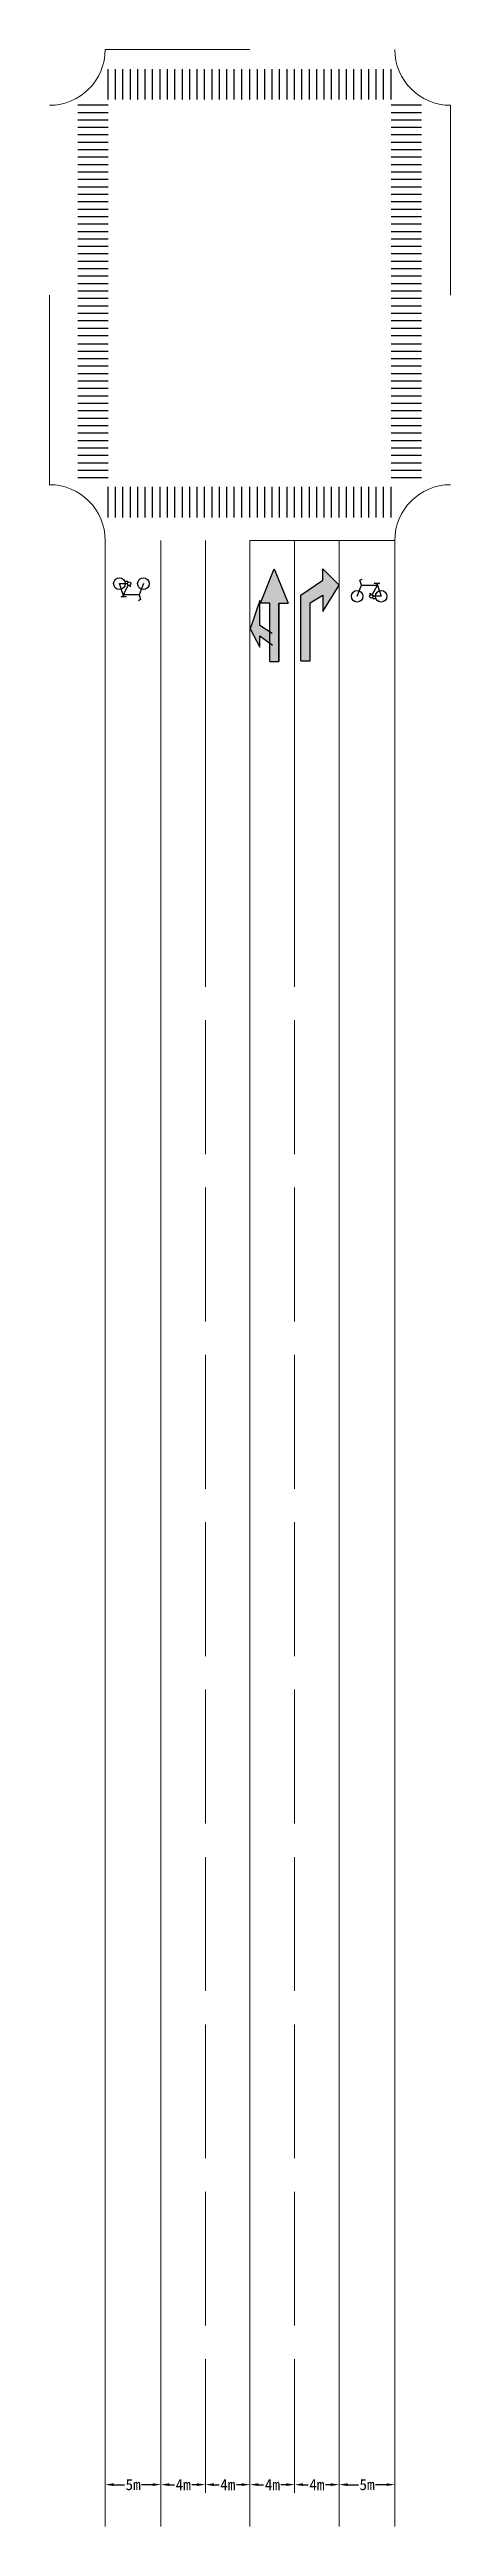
# Model space of a CAD drawing. Header units: millimetres. Extents: x -314 to 886, y 2238 to 2743.
# Drawn here: x -131.8 to -95.8, y 2237.8 to 2459.8 of the extents above; entities that cross this region are included whole.
import ezdxf

# ---------------------------------------------------------------- set-up
doc = ezdxf.new("R2010")
doc.units = ezdxf.units.MM
doc.linetypes.add('ACAD_ISO02W100', pattern=[15, 12, -3])
doc.layers.add('国道主道', color=7, linetype='Continuous')
doc.layers.add('块插入图层', color=7, linetype='Continuous')
doc.layers.add('标志标线层', color=6, linetype='Continuous', lineweight=15)
doc.layers.add('路口层', color=4, linetype='Continuous', lineweight=9)
doc.styles.get("Standard").update_dxf_attribs({"font": ''})
doc.styles.get('Standard').set_extended_font_data('SimSun')
doc.dimstyles.new('m', dxfattribs={"dimtxt": 1, "dimasz": 0.75, "dimexe": 0.18, "dimexo": 0.0625, "dimgap": 0.09, "dimtad": 0, "dimtih": 1, "dimtoh": 1, "dimdsep": 46, "dimtxsty": 'Standard', "dimcen": 0.09, "dimse1": 1, "dimse2": 1, "dimadec": 0, "dimazin": 0, "dimtfac": 1, "dimtofl": 0, "dimtmove": 0, "dimatfit": 3, "dimfxl": 0.18, "dimtolj": 1, "dimtzin": 0, "dimarcsym": 0})

msp = doc.modelspace()

# ---------------------------------------------------------------- blocks, each defined once
blk = doc.blocks.new('*D17')
at = {"layer": 'Defpoints', "color": 0}
for p in [(-121.82, 2241.52), (-126.82, 2237.77), (-121.82, 2237.77)]:
    blk.add_point(p, dxfattribs=at)
at = {"layer": '标志标线层', "color": 0, "lineweight": -2}
for p, q in [((-126.07, 2241.52), (-125.09, 2241.52)), ((-122.57, 2241.52), (-123.56, 2241.52))]:
    blk.add_line(p, q, dxfattribs=at)
at = {"layer": '标志标线层', "color": 0}
for points in [[(-126.07, 2241.65), (-126.07, 2241.4), (-126.82, 2241.52)], [(-122.57, 2241.65), (-122.57, 2241.4), (-121.82, 2241.52)]]:
    blk.add_solid(points, dxfattribs=at)
at = {"layer": '标志标线层', "color": 0, "insert": (-124.32, 2241.52), "char_height": 1, "attachment_point": 5}
blk.add_mtext('\\A1;5m', dxfattribs=at)
blk = doc.blocks.new('*D18')
at = {"layer": 'Defpoints', "color": 0}
for p in [(-117.82, 2241.52), (-121.82, 2237.77), (-117.82, 2237.77)]:
    blk.add_point(p, dxfattribs=at)
at = {"layer": '标志标线层', "color": 0, "lineweight": -2}
for p, q in [((-121.07, 2241.52), (-120.6, 2241.52)), ((-118.57, 2241.52), (-119.05, 2241.52))]:
    blk.add_line(p, q, dxfattribs=at)
at = {"layer": '标志标线层', "color": 0}
for points in [[(-121.07, 2241.65), (-121.07, 2241.4), (-121.82, 2241.52)], [(-118.57, 2241.65), (-118.57, 2241.4), (-117.82, 2241.52)]]:
    blk.add_solid(points, dxfattribs=at)
at = {"layer": '标志标线层', "color": 0, "insert": (-119.82, 2241.52), "char_height": 1, "attachment_point": 5}
blk.add_mtext('\\A1;4m', dxfattribs=at)
blk = doc.blocks.new('*D19')
at = {"layer": 'Defpoints', "color": 0}
for p in [(-113.82, 2337.77), (-113.82, 2241.52), (-117.82, 2237.77)]:
    blk.add_point(p, dxfattribs=at)
at = {"layer": '标志标线层', "color": 0, "lineweight": -2}
for p, q in [((-117.07, 2241.52), (-116.6, 2241.52)), ((-114.57, 2241.52), (-115.05, 2241.52))]:
    blk.add_line(p, q, dxfattribs=at)
at = {"layer": '标志标线层', "color": 0}
for points in [[(-117.07, 2241.65), (-117.07, 2241.4), (-117.82, 2241.52)], [(-114.57, 2241.65), (-114.57, 2241.4), (-113.82, 2241.52)]]:
    blk.add_solid(points, dxfattribs=at)
at = {"layer": '标志标线层', "color": 0, "insert": (-115.82, 2241.52), "char_height": 1, "attachment_point": 5}
blk.add_mtext('\\A1;4m', dxfattribs=at)
blk = doc.blocks.new('*D20')
at = {"layer": 'Defpoints', "color": 0}
for p in [(-113.82, 2241.52), (-109.82, 2241.52), (-109.82, 2237.77)]:
    blk.add_point(p, dxfattribs=at)
at = {"layer": '标志标线层', "color": 0, "lineweight": -2}
for p, q in [((-113.07, 2241.52), (-112.6, 2241.52)), ((-110.57, 2241.52), (-111.05, 2241.52))]:
    blk.add_line(p, q, dxfattribs=at)
at = {"layer": '标志标线层', "color": 0}
for points in [[(-113.07, 2241.65), (-113.07, 2241.4), (-113.82, 2241.52)], [(-110.57, 2241.65), (-110.57, 2241.4), (-109.82, 2241.52)]]:
    blk.add_solid(points, dxfattribs=at)
at = {"layer": '标志标线层', "color": 0, "insert": (-111.82, 2241.52), "char_height": 1, "attachment_point": 5}
blk.add_mtext('\\A1;4m', dxfattribs=at)
blk = doc.blocks.new('*D21')
at = {"layer": 'Defpoints', "color": 0}
for p in [(-105.82, 2337.77), (-105.82, 2241.52), (-109.82, 2237.77)]:
    blk.add_point(p, dxfattribs=at)
at = {"layer": '标志标线层', "color": 0, "lineweight": -2}
for p, q in [((-109.07, 2241.52), (-108.6, 2241.52)), ((-106.57, 2241.52), (-107.05, 2241.52))]:
    blk.add_line(p, q, dxfattribs=at)
at = {"layer": '标志标线层', "color": 0}
for points in [[(-109.07, 2241.65), (-109.07, 2241.4), (-109.82, 2241.52)], [(-106.57, 2241.65), (-106.57, 2241.4), (-105.82, 2241.52)]]:
    blk.add_solid(points, dxfattribs=at)
at = {"layer": '标志标线层', "color": 0, "insert": (-107.82, 2241.52), "char_height": 1, "attachment_point": 5}
blk.add_mtext('\\A1;4m', dxfattribs=at)
blk = doc.blocks.new('*D22')
at = {"layer": 'Defpoints', "color": 0}
for p in [(-105.82, 2241.52), (-100.82, 2241.52), (-100.82, 2237.77)]:
    blk.add_point(p, dxfattribs=at)
at = {"layer": '标志标线层', "color": 0, "lineweight": -2}
for p, q in [((-105.07, 2241.52), (-104.09, 2241.52)), ((-101.57, 2241.52), (-102.56, 2241.52))]:
    blk.add_line(p, q, dxfattribs=at)
at = {"layer": '标志标线层', "color": 0}
for points in [[(-105.07, 2241.65), (-105.07, 2241.4), (-105.82, 2241.52)], [(-101.57, 2241.65), (-101.57, 2241.4), (-100.82, 2241.52)]]:
    blk.add_solid(points, dxfattribs=at)
at = {"layer": '标志标线层', "color": 0, "insert": (-103.32, 2241.52), "char_height": 1, "attachment_point": 5}
blk.add_mtext('\\A1;5m', dxfattribs=at)
blk = doc.blocks.new('右转线')
h = blk.add_hatch(color=6)
h.dxf.hatch_style = 1
h.paths.add_polyline_path([(0, 0), (-35.1, 35.3), (-35.1, 10.9), (-82.2, -21.6), (-82.2, -38.2), (-82.2, -163.2), (-62.2, -163.2), (-62.2, -38.2), (-35.1, -21.6), (-35.1, -56.6)])
at = {"color": 6}
for p, q in [((-82.2, -21.6), (-35.1, 10.9)), ((-35.1, 10.9), (-35.1, 35.3)), ((-35.1, 35.3), (0, 0)), ((-35.1, -56.6), (0, 0)), ((-82.2, -38.2), (-82.2, -21.6)), ((-82.2, -163.2), (-82.2, -38.2)), ((-62.2, -38.2), (-35.1, -21.6)), ((-62.2, -163.2), (-62.2, -38.2)), ((-35.1, -21.6), (-35.1, -56.6)), ((-82.2, -163.2), (-62.2, -163.2))]:
    blk.add_line(p, q, dxfattribs=at)
blk = doc.blocks.new('直行左转线')
h = blk.add_hatch(color=6)
h.dxf.hatch_style = 1
h.paths.add_polyline_path([(-29.3, -74.4), (-9.3, -74.4), (-9.3, -199.4), (10.7, -199.4), (10.7, -74.4), (30.7, -74.4), (0, 0)])
h = blk.add_hatch(color=6)
h.dxf.hatch_style = 1
h.paths.add_polyline_path([(-51.7, -129.3), (-30.8, -68.8), (-30.8, -122.3), (-8.4, -136.5), (-8.4, -160.7), (-30.8, -144.3), (-30.8, -168.9)])
at = {"color": 6}
for p, q in [((-29.3, -74.4), (0, 0)), ((0, 0), (30.7, -74.4)), ((-30.8, -68.8), (-51.7, -129.3)), ((-30.8, -122.3), (-30.8, -68.8)), ((-9.3, -74.4), (-29.3, -74.4)), ((-9.3, -199.4), (-9.3, -74.4)), ((10.7, -199.4), (10.7, -74.4)), ((10.7, -74.4), (10.7, -199.4)), ((10.7, -74.4), (30.7, -74.4)), ((-51.7, -129.3), (-30.8, -168.9)), ((-3.9, -139.3), (-30.8, -122.3)), ((-30.8, -168.9), (-30.8, -144.3)), ((-30.8, -144.3), (-3.1, -164.5)), ((-9.3, -199.4), (10.7, -199.4))]:
    blk.add_line(p, q, dxfattribs=at)
blk = doc.blocks.new('自行车道')
at = {"color": 6}
for p, q in [((-7.3, -19.3), (0, 0)), ((-2.5, 8.2), (1.4, 10)), ((0, 0), (-2.5, 8.2)), ((0, 0), (27.8, 0)), ((18.7, -16.7), (27.8, 0)), ((27.8, 1.5), (22.2, 3.5)), ((22.2, 3.5), (31.1, 3.5)), ((31.1, 3.5), (27.8, 1.5)), ((27.8, 0), (27.8, 1.5)), ((27.8, 0), (34.1, -19.3)), ((14.2, -14.5), (16.9, -14.5)), ((16.1, -16.5), (15.4, -14.5)), ((19.2, -21.5), (21.3, -23.7)), ((23, -23.7), (19.6, -23.7)), ((34.1, -19.3), (20.2, -19.3))]:
    blk.add_line(p, q, dxfattribs=at)
for centre, radius in [((-7.3, -19.3), 10), ((17.2, -19.3), 3), ((34.1, -19.3), 10)]:
    blk.add_circle(centre, radius, dxfattribs=at)

# ---------------------------------------------------------------- dimensions: what is measured, and where the dimension line sits
at = {"layer": '标志标线层'}
for base, p1, p2, picture, middle in [((-113.825, 2241.522), (-117.825, 2237.774), (-113.825, 2337.774), '*D19', (-115.825, 2241.522)), ((-105.825, 2241.524), (-109.825, 2237.774), (-105.825, 2337.774), '*D21', (-107.825, 2241.524)), ((-121.825, 2241.522), (-126.825, 2237.774), (-121.825, 2237.774), '*D17', (-124.325, 2241.522)), ((-117.825, 2241.522), (-121.825, 2237.774), (-117.825, 2237.774), '*D18', (-119.825, 2241.522)), ((-109.825, 2241.522), (-113.825, 2241.522), (-109.825, 2237.774), '*D20', (-111.825, 2241.522)), ((-100.825, 2241.524), (-105.825, 2241.524), (-100.825, 2237.774), '*D22', (-103.325, 2241.524))]:
    dim = msp.add_linear_dim(base=base, p1=p1, p2=p2, dimstyle='m', override={"dimpost": 'm'}, dxfattribs=at)
    dim.commit()
    dim.dimension.update_dxf_attribs({"geometry": picture, "text_midpoint": middle})

# ---------------------------------------------------------------- linework, layer by layer
at = {"layer": '国道主道', "color": 6}
for p, q in [((-126.564, 2455.291), (-126.564, 2458.019)), ((-125.897, 2455.291), (-125.897, 2458.019)), ((-125.231, 2455.291), (-125.231, 2458.019)), ((-124.564, 2455.291), (-124.564, 2458.019)), ((-123.897, 2455.291), (-123.897, 2458.019)), ((-123.231, 2455.291), (-123.231, 2458.019)), ((-122.564, 2455.291), (-122.564, 2458.019)), ((-121.897, 2455.291), (-121.897, 2458.019)), ((-121.231, 2455.291), (-121.231, 2458.019)), ((-120.564, 2455.291), (-120.564, 2458.019)), ((-119.897, 2455.291), (-119.897, 2458.019)), ((-119.231, 2455.291), (-119.231, 2458.019)), ((-118.564, 2455.291), (-118.564, 2458.019)), ((-117.897, 2455.291), (-117.897, 2458.019)), ((-117.231, 2455.291), (-117.231, 2458.019)), ((-116.564, 2455.291), (-116.564, 2458.019)), ((-115.897, 2455.291), (-115.897, 2458.019)), ((-115.231, 2455.291), (-115.231, 2458.019)), ((-114.564, 2455.291), (-114.564, 2458.019)), ((-113.831, 2455.291), (-113.831, 2458.019)), ((-113.164, 2455.291), (-113.164, 2458.019)), ((-112.497, 2455.291), (-112.497, 2458.019)), ((-111.831, 2455.291), (-111.831, 2458.019)), ((-111.164, 2455.291), (-111.164, 2458.019)), ((-110.497, 2455.291), (-110.497, 2458.019)), ((-109.831, 2455.291), (-109.831, 2458.019)), ((-109.164, 2455.291), (-109.164, 2458.019)), ((-108.497, 2455.291), (-108.497, 2458.019)), ((-107.831, 2455.291), (-107.831, 2458.019)), ((-107.164, 2455.291), (-107.164, 2458.019)), ((-106.497, 2455.291), (-106.497, 2458.019)), ((-105.831, 2455.291), (-105.831, 2458.019)), ((-105.164, 2455.291), (-105.164, 2458.019)), ((-104.497, 2455.291), (-104.497, 2458.019)), ((-103.831, 2455.291), (-103.831, 2458.019)), ((-103.164, 2455.291), (-103.164, 2458.019)), ((-102.497, 2455.291), (-102.497, 2458.019)), ((-101.831, 2455.291), (-101.831, 2458.019)), ((-101.164, 2455.291), (-101.164, 2458.019)), ((-126.564, 2454.782), (-129.292, 2454.782)), ((-126.564, 2454.116), (-129.292, 2454.116)), ((-126.564, 2453.449), (-129.292, 2453.449)), ((-98.436, 2454.782), (-101.164, 2454.782)), ((-98.436, 2454.116), (-101.164, 2454.116)), ((-98.436, 2453.449), (-101.164, 2453.449)), ((-126.564, 2452.782), (-129.292, 2452.782)), ((-126.564, 2452.116), (-129.292, 2452.116)), ((-126.564, 2451.449), (-129.292, 2451.449)), ((-98.436, 2452.782), (-101.164, 2452.782)), ((-98.436, 2452.116), (-101.164, 2452.116)), ((-98.436, 2451.449), (-101.164, 2451.449)), ((-126.564, 2450.782), (-129.292, 2450.782)), ((-126.564, 2450.116), (-129.292, 2450.116)), ((-126.564, 2449.449), (-129.292, 2449.449)), ((-126.564, 2448.782), (-129.292, 2448.782)), ((-98.436, 2450.782), (-101.164, 2450.782)), ((-98.436, 2450.116), (-101.164, 2450.116)), ((-98.436, 2449.449), (-101.164, 2449.449)), ((-98.436, 2448.782), (-101.164, 2448.782)), ((-126.564, 2448.116), (-129.292, 2448.116)), ((-126.564, 2447.449), (-129.292, 2447.449)), ((-126.564, 2446.782), (-129.292, 2446.782)), ((-126.564, 2446.782), (-129.292, 2446.782)), ((-98.436, 2448.116), (-101.164, 2448.116)), ((-98.436, 2447.449), (-101.164, 2447.449)), ((-98.436, 2446.782), (-101.164, 2446.782)), ((-98.436, 2446.782), (-101.164, 2446.782)), ((-126.564, 2446.116), (-129.292, 2446.116)), ((-126.564, 2445.449), (-129.292, 2445.449)), ((-126.564, 2444.782), (-129.292, 2444.782)), ((-98.436, 2446.116), (-101.164, 2446.116)), ((-98.436, 2445.449), (-101.164, 2445.449)), ((-98.436, 2444.782), (-101.164, 2444.782)), ((-126.564, 2444.116), (-129.292, 2444.116)), ((-126.564, 2443.449), (-129.292, 2443.449)), ((-126.564, 2442.782), (-129.292, 2442.782)), ((-126.564, 2442.116), (-129.292, 2442.116)), ((-98.436, 2444.116), (-101.164, 2444.116)), ((-98.436, 2443.449), (-101.164, 2443.449)), ((-98.436, 2442.782), (-101.164, 2442.782)), ((-98.436, 2442.116), (-101.164, 2442.116)), ((-126.564, 2441.449), (-129.292, 2441.449)), ((-126.564, 2440.782), (-129.292, 2440.782)), ((-126.564, 2440.116), (-129.292, 2440.116)), ((-98.436, 2441.449), (-101.164, 2441.449)), ((-98.436, 2440.782), (-101.164, 2440.782)), ((-98.436, 2440.116), (-101.164, 2440.116)), ((-126.564, 2439.449), (-129.292, 2439.449)), ((-126.564, 2438.782), (-129.292, 2438.782)), ((-126.564, 2438.116), (-129.292, 2438.116)), ((-98.436, 2439.449), (-101.164, 2439.449)), ((-98.436, 2438.782), (-101.164, 2438.782)), ((-98.436, 2438.116), (-101.164, 2438.116)), ((-126.564, 2437.449), (-129.292, 2437.449)), ((-126.564, 2436.782), (-129.292, 2436.782)), ((-126.564, 2436.116), (-129.292, 2436.116)), ((-126.564, 2435.449), (-129.292, 2435.449)), ((-98.436, 2437.449), (-101.164, 2437.449)), ((-98.436, 2436.782), (-101.164, 2436.782)), ((-98.436, 2436.116), (-101.164, 2436.116)), ((-98.436, 2435.449), (-101.164, 2435.449)), ((-126.564, 2434.782), (-129.292, 2434.782)), ((-126.564, 2434.116), (-129.292, 2434.116)), ((-126.564, 2433.382), (-129.292, 2433.382)), ((-98.436, 2434.782), (-101.164, 2434.782)), ((-98.436, 2434.116), (-101.164, 2434.116)), ((-98.436, 2433.382), (-101.164, 2433.382)), ((-126.564, 2432.716), (-129.292, 2432.716)), ((-126.564, 2432.049), (-129.292, 2432.049)), ((-126.564, 2431.382), (-129.292, 2431.382)), ((-98.436, 2432.716), (-101.164, 2432.716)), ((-98.436, 2432.049), (-101.164, 2432.049)), ((-98.436, 2431.382), (-101.164, 2431.382)), ((-126.564, 2430.716), (-129.292, 2430.716)), ((-126.564, 2430.049), (-129.292, 2430.049)), ((-126.564, 2429.382), (-129.292, 2429.382)), ((-126.564, 2428.716), (-129.292, 2428.716)), ((-98.436, 2430.716), (-101.164, 2430.716)), ((-98.436, 2430.049), (-101.164, 2430.049)), ((-98.436, 2429.382), (-101.164, 2429.382)), ((-98.436, 2428.716), (-101.164, 2428.716)), ((-126.564, 2428.049), (-129.292, 2428.049)), ((-126.564, 2427.382), (-129.292, 2427.382)), ((-126.564, 2426.716), (-129.292, 2426.716)), ((-98.436, 2428.049), (-101.164, 2428.049)), ((-98.436, 2427.382), (-101.164, 2427.382)), ((-98.436, 2426.716), (-101.164, 2426.716)), ((-126.564, 2426.049), (-129.292, 2426.049)), ((-126.564, 2425.382), (-129.292, 2425.382)), ((-126.564, 2424.716), (-129.292, 2424.716)), ((-98.436, 2426.049), (-101.164, 2426.049)), ((-98.436, 2425.382), (-101.164, 2425.382)), ((-98.436, 2424.716), (-101.164, 2424.716)), ((-126.564, 2424.049), (-129.292, 2424.049)), ((-126.564, 2423.382), (-129.292, 2423.382)), ((-126.564, 2422.716), (-129.292, 2422.716)), ((-126.564, 2422.049), (-129.292, 2422.049)), ((-98.436, 2424.049), (-101.164, 2424.049)), ((-98.436, 2423.382), (-101.164, 2423.382)), ((-98.436, 2422.716), (-101.164, 2422.716)), ((-98.436, 2422.049), (-101.164, 2422.049)), ((-126.564, 2421.382), (-129.292, 2421.382)), ((-126.564, 2417.845), (-126.564, 2420.573)), ((-125.897, 2417.845), (-125.897, 2420.573)), ((-125.231, 2417.845), (-125.231, 2420.573)), ((-124.564, 2417.845), (-124.564, 2420.573)), ((-123.897, 2417.845), (-123.897, 2420.573)), ((-123.231, 2417.845), (-123.231, 2420.573)), ((-122.564, 2417.845), (-122.564, 2420.573)), ((-121.897, 2417.845), (-121.897, 2420.573)), ((-121.231, 2417.845), (-121.231, 2420.573)), ((-120.564, 2417.845), (-120.564, 2420.573)), ((-119.897, 2417.845), (-119.897, 2420.573)), ((-119.231, 2417.845), (-119.231, 2420.573)), ((-118.564, 2417.845), (-118.564, 2420.573)), ((-117.897, 2417.845), (-117.897, 2420.573)), ((-117.231, 2417.845), (-117.231, 2420.573)), ((-116.564, 2417.845), (-116.564, 2420.573)), ((-115.897, 2417.845), (-115.897, 2420.573)), ((-115.231, 2417.845), (-115.231, 2420.573)), ((-114.564, 2417.845), (-114.564, 2420.573)), ((-113.831, 2417.845), (-113.831, 2420.573)), ((-113.164, 2417.845), (-113.164, 2420.573)), ((-112.497, 2417.845), (-112.497, 2420.573)), ((-111.831, 2417.845), (-111.831, 2420.573)), ((-111.164, 2417.845), (-111.164, 2420.573)), ((-110.497, 2417.845), (-110.497, 2420.573)), ((-109.831, 2417.845), (-109.831, 2420.573)), ((-109.164, 2417.845), (-109.164, 2420.573)), ((-108.497, 2417.845), (-108.497, 2420.573)), ((-107.831, 2417.845), (-107.831, 2420.573)), ((-107.164, 2417.845), (-107.164, 2420.573)), ((-106.497, 2417.845), (-106.497, 2420.573)), ((-105.831, 2417.845), (-105.831, 2420.573)), ((-105.164, 2417.845), (-105.164, 2420.573)), ((-104.497, 2417.845), (-104.497, 2420.573)), ((-103.831, 2417.845), (-103.831, 2420.573)), ((-103.164, 2417.845), (-103.164, 2420.573)), ((-102.497, 2417.845), (-102.497, 2420.573)), ((-101.831, 2417.845), (-101.831, 2420.573)), ((-98.436, 2421.382), (-101.164, 2421.382)), ((-101.164, 2417.845), (-101.164, 2420.573))]:
    msp.add_line(p, q, dxfattribs=at)
at = {"layer": '标志标线层'}
for p, q in [((-126.825, 2459.774), (-113.825, 2459.774)), ((-95.825, 2454.774), (-95.825, 2437.774)), ((-131.825, 2420.774), (-131.825, 2437.774)), ((-121.825, 2387.774), (-121.825, 2415.774)), ((-117.825, 2415.774), (-117.825, 2387.774)), ((-113.825, 2415.774), (-113.825, 2237.774)), ((-100.825, 2415.774), (-113.825, 2415.774)), ((-109.825, 2387.774), (-109.825, 2415.774)), ((-105.825, 2237.774), (-105.825, 2415.774)), ((-121.825, 2387.774), (-121.825, 2237.774))]:
    msp.add_line(p, q, dxfattribs=at)
at = {"layer": '标志标线层', "linetype": 'ACAD_ISO02W100'}
for p, q in [((-117.825, 2387.774), (-117.825, 2237.774)), ((-109.825, 2387.774), (-109.825, 2237.774))]:
    msp.add_line(p, q, dxfattribs=at)
at = {"layer": '路口层'}
for p, q in [((-126.825, 2237.774), (-126.825, 2415.774)), ((-100.825, 2237.774), (-100.825, 2415.774))]:
    msp.add_line(p, q, dxfattribs=at)
for centre, start, end in [((-131.825, 2459.774), 270, 0), ((-95.825, 2459.774), 180, 270), ((-131.825, 2415.774), 0, 90), ((-95.825, 2415.774), 90, 180)]:
    msp.add_arc(centre, 5, start, end, dxfattribs=at)

# ---------------------------------------------------------------- block references
at = {"layer": '块插入图层', "color": 6, "lineweight": 5}
for name, p, xscale, yscale, zscale in [('直行左转线', (-111.669, 2413.245), 0.04166666666666666, 0.04166666666666666, 0.04166666666666666), ('右转线', (-105.825, 2411.774), 0.04166666666666666, 0.04166666666666666, 0.04166666666666666), ('自行车道', (-103.825, 2411.774), 0.05208333333333333, 0.05208333333333333, 0.05208333333333333)]:
    msp.add_blockref(name, p, dxfattribs=dict(at, xscale=xscale, yscale=yscale, zscale=zscale))
at = {"layer": '块插入图层', "color": 6, "lineweight": 5, "xscale": 0.05208333333333333, "yscale": 0.05208333333333333, "zscale": 0.05208333333333333, "rotation": 180}
msp.add_blockref('自行车道', (-123.773, 2410.897), dxfattribs=at)

msp.set_redraw_order([(e.dxf.handle, doc.entitydb.next_handle()) for e in msp.query("TEXT MTEXT ATTDEF DIMENSION ARC_DIMENSION")])  # texts and dimensions are drawn at this point

doc.saveas('drawing.dxf')
